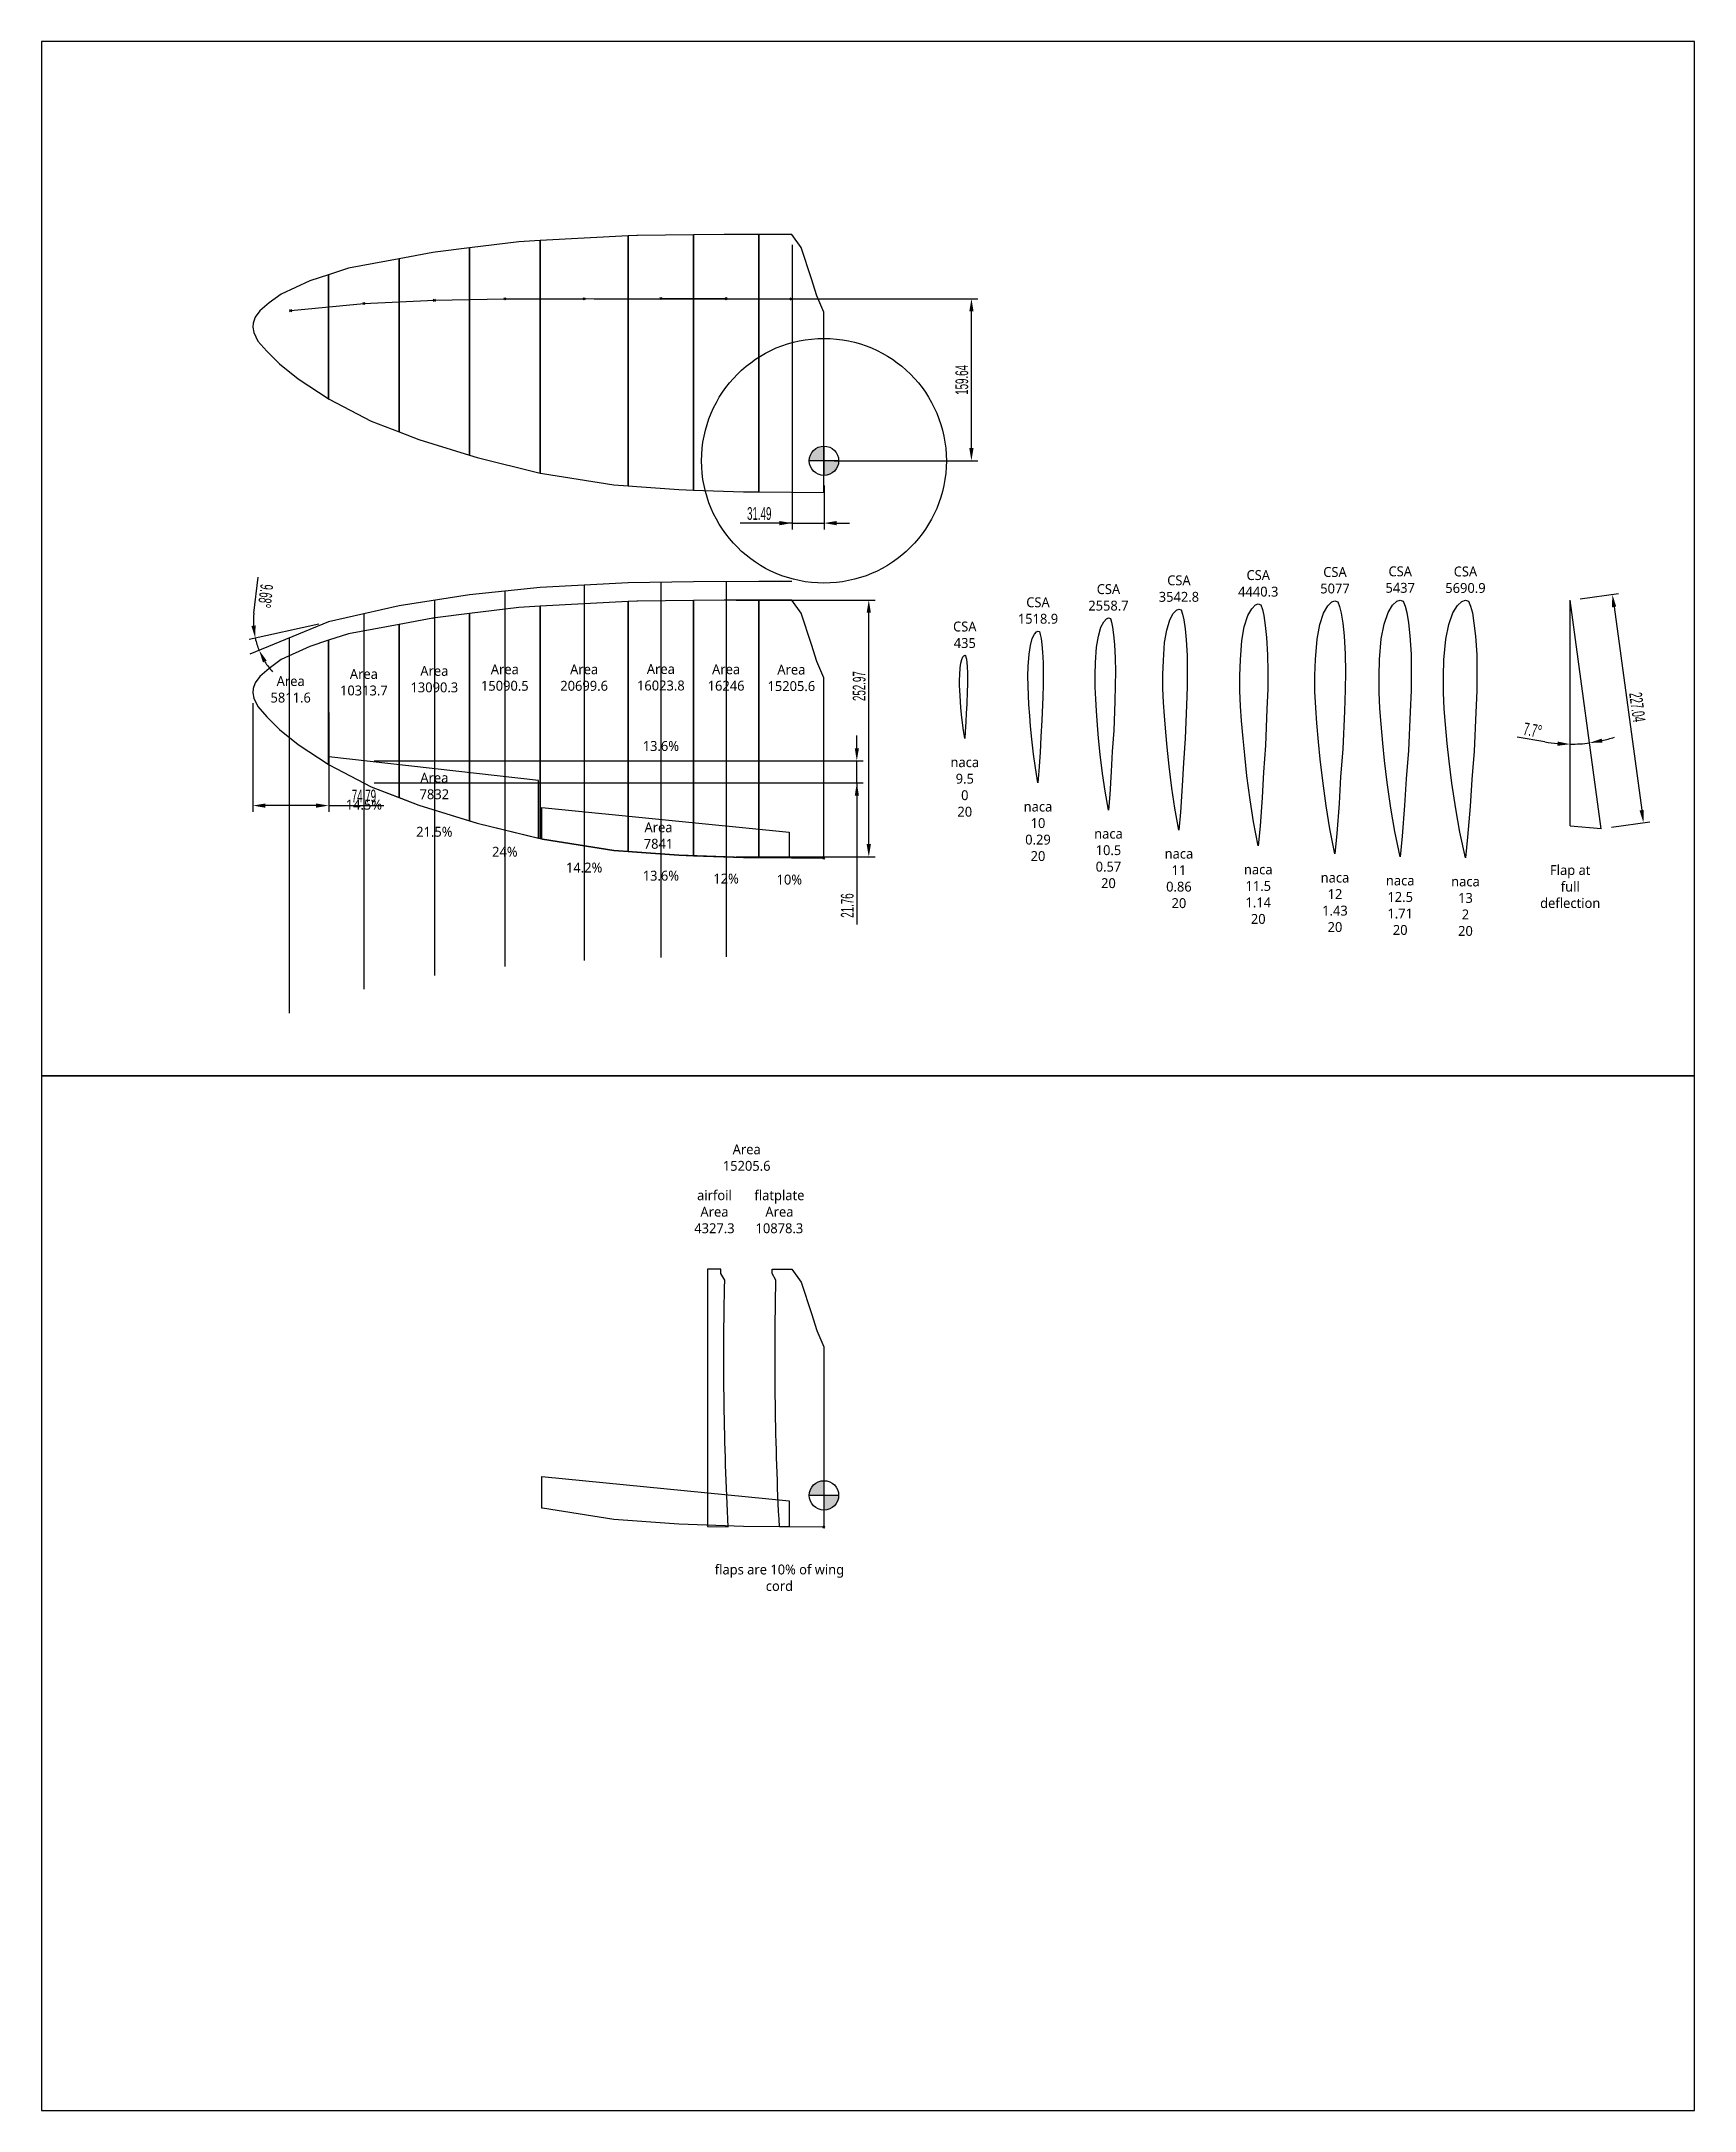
# Model space of a CAD drawing. Header units: centimetres. Extents: x -5325 to 32224, y -11540 to 14619.
# Drawn here: x 4337 to 5966, y 482 to 2521 of the extents above; entities that cross this region are included whole.
import ezdxf

# ---------------------------------------------------------------- set-up
doc = ezdxf.new("R2010")
doc.units = ezdxf.units.CM
doc.header["$PDMODE"] = 3
doc.header["$PDSIZE"] = -5
doc.layers.get('0').update_dxf_attribs({"color": 10})
doc.styles.add('SEACAD_arial_ttf', font='ARIALN.TTF')
doc.styles.get("Standard").update_dxf_attribs({"font": 'ARIALN.TTF', "width": 0.67})
doc.dimstyles.new('ISO-25', dxfattribs={"dimscale": 5, "dimtxt": 2.5, "dimasz": 2.5, "dimexe": 1.25, "dimexo": 2, "dimtad": 1, "dimdsep": 46, "dimtxsty": 'Standard', "dimcen": 2.5, "dimadec": 0, "dimazin": 0, "dimtfac": 1, "dimtmove": 0, "dimatfit": 3, "dimfxl": 1, "dimarcsym": 0})

msp = doc.modelspace()

# ---------------------------------------------------------------- texts
at = {"color": 5, "char_height": 7.5, "attachment_point": 2, "style": 'SEACAD_arial_ttf'}
for s, insert, width in [('{\\fSegoe UI|b0|i0|c0|p0;\\H1.3x;{\\C256;CSA\\P4440.3}}', (5536.024, 1999.766), 58.20539), ('{\\fSegoe UI|b0|i0|c0|p0;\\H1.3x;{\\C256;CSA\\P5077}}', (5611.586, 2002.835), 58.20539), ('{\\fSegoe UI|b0|i0|c0|p0;\\H1.3x;{\\C256;CSA\\P5437}}', (5675.84, 2003.486), 58.20539), ('{\\fSegoe UI|b0|i0|c0|p0;\\H1.3x;{\\C256;CSA\\P5690.9}}', (5740.114, 2003.343), 58.20539), ('{\\fSegoe UI|b0|i0|c0|p0;\\H1.3x;{\\C256;CSA\\P2558.7}}', (5388.473, 1985.962), 58.20539), ('{\\fSegoe UI|b0|i0|c0|p0;\\H1.3x;{\\C256;CSA\\P3542.8}}', (5457.883, 1994.607), 58.20539), ('{\\fSegoe UI|b0|i0|c0|p0;\\H1.3x;{\\C256;CSA\\P1518.9}}', (5319.062, 1972.997), 58.20539), ('{\\fSegoe UI|b0|i0|c0|p0;\\H1.3x;{\\C256;CSA\\P435}}', (5246.961, 1949.104), 58.20539), ('{\\fSegoe UI|b0|i0|c0|p0;\\H1.3x;{\\C256;Area\\P10313.7}}', (4655.073, 1902.349), 58.20539), ('{\\fSegoe UI|b0|i0|c0|p0;\\H1.3x;{\\C256;Area\\P13090.3}}', (4724.484, 1905.405), 58.20539), ('{\\fSegoe UI|b0|i0|c0|p0;\\H1.3x;{\\C256;Area\\P15090.5}}', (4793.894, 1906.968), 58.20539), ('{\\fSegoe UI|b0|i0|c0|p0;\\H1.3x;{\\C256;Area\\P20699.6}}', (4872.035, 1906.946), 58.20539), ('{\\fSegoe UI|b0|i0|c0|p0;\\H1.3x;{\\C256;Area\\P16023.8}}', (4947.597, 1907.241), 58.20539), ('{\\fSegoe UI|b0|i0|c0|p0;\\H1.3x;{\\C256;Area\\P16246}}', (5011.851, 1907.017), 58.20539), ('{\\fSegoe UI|b0|i0|c0|p0;\\H1.3x;{\\C256;Area\\P15205.6}}', (5076.125, 1906.668), 58.20539), ('{\\fSegoe UI|b0|i0|c0|p0;\\H1.3x;{\\C256;Area\\P5811.6}}', (4582.972, 1895.36), 58.20539), ('{\\fSegoe UI|b0|i0|c0|p0;\\H1.3x;{\\C256;13.6%}}', (4947.597, 1831.387), 58.20539), ('{\\fSegoe UI|b0|i0|c0|p0;\\H1.3x;{\\C256;Area\\P7832}}', (4724.484, 1800.106), 58.20539), ('{\\fSegoe UI|b0|i0|c0|p0;\\H1.3x;{\\C256;naca\\P9.5\\P0\\P20}}', (5246.961, 1815.421), 58.20539), ('{\\fSegoe UI|b0|i0|c0|p0;\\H1.3x;{\\C256;14.5%}}', (4655.073, 1773.543), 58.20539), ('{\\fSegoe UI|b0|i0|c0|p0;\\H1.3x;{\\C256;naca\\P10\\P0.29\\P20}}', (5319.062, 1771.699), 58.20539), ('{\\fSegoe UI|b0|i0|c0|p0;\\H1.3x;{\\C256;21.5%}}', (4724.484, 1746.871), 58.20539), ('{\\fSegoe UI|b0|i0|c0|p0;\\H1.3x;{\\C256;Area\\P7841}}', (4945.281, 1751.284), 58.20539), ('{\\fSegoe UI|b0|i0|c0|p0;\\H1.3x;{\\C256;naca\\P10.5\\P0.57\\P20}}', (5388.473, 1745.027), 58.20539), ('{\\fSegoe UI|b0|i0|c0|p0;\\H1.3x;{\\C256;24%}}', (4793.894, 1727.185), 58.20539), ('{\\fSegoe UI|b0|i0|c0|p0;\\H1.3x;{\\C256;naca\\P11\\P0.86\\P20}}', (5457.883, 1725.341), 58.20539), ('{\\fSegoe UI|b0|i0|c0|p0;\\H1.3x;{\\C256;14.2%}}', (4872.035, 1711.621), 58.20539), ('{\\fSegoe UI|b0|i0|c0|p0;\\H1.3x;{\\C256;13.6%}}', (4947.597, 1703.593), 58.20539), ('{\\fSegoe UI|b0|i0|c0|p0;\\H1.3x;{\\C256;12%}}', (5011.851, 1700.748), 58.20539), ('{\\fSegoe UI|b0|i0|c0|p0;\\H1.3x;{\\C256;10%}}', (5074.128, 1699.798), 58.20539), ('{\\fSegoe UI|b0|i0|c0|p0;\\H1.3x;{\\C256;naca\\P11.5\\P1.14\\P20}}', (5536.024, 1709.777), 58.20539), ('{\\fSegoe UI|b0|i0|c0|p0;\\H1.3x;{\\C256;naca\\P12\\P1.43\\P20}}', (5611.586, 1701.749), 58.20539), ('{\\fSegoe UI|b0|i0|c0|p0;\\H1.3x;{\\C256;naca\\P12.5\\P1.71\\P20}}', (5675.84, 1698.904), 58.20539), ('{\\fSegoe UI|b0|i0|c0|p0;\\H1.3x;{\\C256;naca\\P13\\P2\\P20}}', (5740.114, 1697.937), 58.20539), ('{\\fSegoe UI|b0|i0|c0|p0;\\H1.3x;{\\C256;Flap at full deflection}}', (5843.301, 1709.138), 58.20539), ('{\\fSegoe UI|b0|i0|c0|p0;\\H1.3x;{\\C256;Area\\P15205.6}}', (5032.133, 1433.981), 58.20539), ('{\\fSegoe UI|b0|i0|c0|p0;\\H1.3x;{\\C256;airfoil\\PArea\\P4327.3}}', (5000.378, 1388.755), 58.20539), ('{\\fSegoe UI|b0|i0|c0|p0;\\H1.3x;{\\C256;flatplate\\PArea\\P10878.3}}', (5064.369, 1388.755), 58.20539), ('{\\fSegoe UI|b0|i0|c0|p0;\\H1.3x;{\\C256;flaps are 10% of wing cord}}', (5064.369, 1020.034), 129.68445)]:
    msp.add_mtext(s, dxfattribs=dict(at, insert=insert, width=width))

# ---------------------------------------------------------------- blocks, each defined once
blk = doc.blocks.new('*D455')
at = {"color": 0, "lineweight": -2}
for p, q in [((4882, 2267.2), (5259.7, 2267.2)), ((5253.5, 2120.1), (5253.5, 2254.7)), ((5118.3, 2107.6), (5259.7, 2107.6))]:
    blk.add_line(p, q, dxfattribs=at)
at = {"color": 0}
for points in [[(5255.6, 2254.7), (5251.4, 2254.7), (5253.5, 2267.2)], [(5251.4, 2120.1), (5255.6, 2120.1), (5253.5, 2107.6)]]:
    blk.add_solid(points, dxfattribs=at)
at = {"layer": 'Defpoints', "color": 0}
for p in [(4872, 2267.2), (5253.5, 2267.2), (5108.3, 2107.6)]:
    blk.add_point(p, dxfattribs=at)
at = {"color": 0, "insert": (5244.1, 2187.2), "char_height": 12.5, "attachment_point": 5, "rotation": 90}
blk.add_mtext('159.64', dxfattribs=at)
blk = doc.blocks.new('*D473')
at = {"color": 0, "lineweight": -2}
for p, q in [((5076.8, 2320.4), (5076.8, 2039.9)), ((5108.3, 2083.1), (5108.3, 2039.9)), ((5076.8, 2046.1), (5025.7, 2046.1)), ((5064.3, 2046.1), (5051.8, 2046.1)), ((5076.8, 2046.1), (5108.3, 2046.1)), ((5120.8, 2046.1), (5133.3, 2046.1))]:
    blk.add_line(p, q, dxfattribs=at)
at = {"color": 0}
for points in [[(5064.3, 2044), (5064.3, 2048.2), (5076.8, 2046.1)], [(5120.8, 2048.2), (5120.8, 2044), (5108.3, 2046.1)]]:
    blk.add_solid(points, dxfattribs=at)
at = {"layer": 'Defpoints', "color": 0}
for p in [(5076.8, 2330.4), (5108.3, 2093.1), (5108.3, 2046.1)]:
    blk.add_point(p, dxfattribs=at)
at = {"color": 0, "insert": (5044.5, 2055.5), "char_height": 12.5, "attachment_point": 5}
blk.add_mtext('31.49', dxfattribs=at)
blk = doc.blocks.new('*D474')
at = {"color": 0, "lineweight": -2}
for p, q in [((4545.6, 1868.8), (4545.6, 1761.6)), ((4620.4, 1859.4), (4620.4, 1761.6)), ((4607.9, 1767.8), (4558.1, 1767.8)), ((4620.4, 1767.8), (4674.7, 1767.8))]:
    blk.add_line(p, q, dxfattribs=at)
at = {"color": 0}
for points in [[(4558.1, 1769.9), (4558.1, 1765.7), (4545.6, 1767.8)], [(4607.9, 1765.7), (4607.9, 1769.9), (4620.4, 1767.8)]]:
    blk.add_solid(points, dxfattribs=at)
at = {"layer": 'Defpoints', "color": 0}
for p in [(4545.6, 1878.8), (4620.4, 1869.4), (4545.6, 1767.8)]:
    blk.add_point(p, dxfattribs=at)
at = {"color": 0, "insert": (4655.1, 1777.2), "char_height": 12.5, "attachment_point": 5}
blk.add_mtext('74.79', dxfattribs=at)
blk = doc.blocks.new('*D523')
at = {"color": 0, "lineweight": -2}
for p, q in [((4546.8, 1957.5), (4550.9, 1993)), ((4610.6, 1946.7), (4542, 1931.3))]:
    blk.add_line(p, q, dxfattribs=at)
for start, end in [(173.3299, 183.0084), (192.6869, 202.3665), (212.045, 221.7235)]:
    blk.add_arc((4620.4, 1948.9), 74.1, start, end, dxfattribs=at)
at = {"color": 0}
for points in [[(4544.3, 1944.8), (4548.4, 1945.3), (4548.1, 1932.7)], [(4559.4, 1910.6), (4555.7, 1908.7), (4551.9, 1920.8)]]:
    blk.add_solid(points, dxfattribs=at)
at = {"layer": 'Defpoints', "color": 0}
for p in [(4689.8, 1964.6), (4620.4, 1948.9), (4620.4, 1948.9), (4542.9, 1917.1), (4550.4, 1924.7)]:
    blk.add_point(p, dxfattribs=at)
at = {"color": 0, "insert": (4558.2, 1974.2), "char_height": 12.5, "attachment_point": 5, "rotation": 263.3299}
blk.add_mtext('9.68%%d', dxfattribs=at)
blk = doc.blocks.new('*D531')
at = {"color": 0, "lineweight": -2}
for p, q in [((5021.9, 1970.3), (5158.7, 1970.3)), ((5152.4, 1729.8), (5152.4, 1957.8)), ((5021.9, 1717.3), (5158.7, 1717.3))]:
    blk.add_line(p, q, dxfattribs=at)
at = {"color": 0}
for points in [[(5154.5, 1957.8), (5150.3, 1957.8), (5152.4, 1970.3)], [(5150.3, 1729.8), (5154.5, 1729.8), (5152.4, 1717.3)]]:
    blk.add_solid(points, dxfattribs=at)
at = {"layer": 'Defpoints', "color": 0}
for p in [(5011.9, 1970.3), (5152.4, 1970.3), (5011.9, 1717.3)]:
    blk.add_point(p, dxfattribs=at)
at = {"color": 0, "insert": (5143, 1885.5), "char_height": 12.5, "attachment_point": 5, "rotation": 90}
blk.add_mtext('252.97', dxfattribs=at)
blk = doc.blocks.new('*D532')
at = {"color": 0, "lineweight": -2}
for p, q in [((5140.6, 1824.3), (5140.6, 1836.8)), ((4665.1, 1811.8), (5146.9, 1811.8)), ((5140.6, 1790.1), (5140.6, 1811.8)), ((4665.1, 1790.1), (5146.9, 1790.1)), ((5140.6, 1790.1), (5140.6, 1650.5)), ((5140.6, 1777.6), (5140.6, 1765.1))]:
    blk.add_line(p, q, dxfattribs=at)
at = {"color": 0}
for points in [[(5138.6, 1824.3), (5142.7, 1824.3), (5140.6, 1811.8)], [(5142.7, 1777.6), (5138.6, 1777.6), (5140.6, 1790.1)]]:
    blk.add_solid(points, dxfattribs=at)
at = {"layer": 'Defpoints', "color": 0}
for p in [(4655.1, 1811.8), (5140.6, 1811.8), (4655.1, 1790.1)]:
    blk.add_point(p, dxfattribs=at)
at = {"color": 0, "insert": (5131.3, 1669.3), "char_height": 12.5, "attachment_point": 5, "rotation": 90}
blk.add_mtext('21.76', dxfattribs=at)
blk = doc.blocks.new('*D596')
at = {"color": 0, "lineweight": -2}
for p, q in [((5853.2, 1971.6), (5891, 1976.7)), ((5886.5, 1963.5), (5913.7, 1763.3)), ((5883.8, 1746.6), (5921.6, 1751.8))]:
    blk.add_line(p, q, dxfattribs=at)
at = {"color": 0}
for points in [[(5888.6, 1963.8), (5884.4, 1963.2), (5884.8, 1975.9)], [(5911.6, 1763), (5915.8, 1763.6), (5915.4, 1750.9)]]:
    blk.add_solid(points, dxfattribs=at)
at = {"layer": 'Defpoints', "color": 0}
for p in [(5843.3, 1970.3), (5873.9, 1745.3), (5915.4, 1750.9)]:
    blk.add_point(p, dxfattribs=at)
at = {"color": 0, "insert": (5909.4, 1864.7), "char_height": 12.5, "attachment_point": 5, "rotation": 277.7364}
blk.add_mtext('227.04', dxfattribs=at)
blk = doc.blocks.new('*D597')
at = {"color": 0, "lineweight": -2}
blk.add_line((5818.4, 1830.5), (5791.1, 1835.3), dxfattribs=at)
for start, end in [(282.772, 287.8178), (259.9085, 264.9542), (270, 277.7262)]:
    blk.add_arc((5843.3, 1970.3), 142, start, end, dxfattribs=at)
at = {"color": 0}
for points in [[(5830.7, 1826.7), (5830.9, 1830.9), (5843.3, 1828.3)], [(5874.3, 1833.8), (5875.1, 1829.7), (5862.4, 1829.6)]]:
    blk.add_solid(points, dxfattribs=at)
at = {"layer": 'Defpoints', "color": 0}
for p in [(5843.3, 1970.3), (5843.3, 1970.3), (5856, 1828.8), (5843.3, 1748), (5873.9, 1745)]:
    blk.add_point(p, dxfattribs=at)
at = {"color": 0, "insert": (5806.4, 1842.1), "char_height": 12.5, "attachment_point": 5, "rotation": 349.9085}
blk.add_mtext('7.7%%d', dxfattribs=at)

# ---------------------------------------------------------------- dimensions: what is measured, and where the dimension line sits
at = {"color": 5}
for base, p1, p2, angle, picture, middle in [((5108.258, 2046.105), (5076.765, 2330.364), (5108.258, 2093.103), 180, '*D473', (5044.548, 2046.105)), ((5253.491, 2267.193), (5108.258, 2107.554), (4872.035, 2267.193), 270, '*D455', (5253.491, 2187.235)), ((5152.4112, 1970.2608), (5011.8512, 1717.2865), (5011.8512, 1970.2608), 270, '*D531', (5152.4112, 1885.5332)), ((4545.576, 1767.82), (4620.368, 1869.414), (4545.576, 1878.817), 180, '*D474', (4655.073, 1767.82)), ((5140.649, 1811.845), (4655.073, 1790.082), (4655.073, 1811.845), 270, '*D532', (5140.649, 1669.343))]:
    dim = msp.add_linear_dim(base=base, p1=p1, p2=p2, angle=angle, dimstyle='ISO-25', dxfattribs=at)
    dim.commit()
    dim.dimension.update_dxf_attribs({"geometry": picture, "text_midpoint": middle, "dimtype": 160})
at = {"color": 3}
dim = msp.add_angular_dim_2l(base=(4550.377, 1924.653), line1=((4689.779, 1964.57), (4620.368, 1948.944)), line2=((4620.368, 1948.944), (4542.904, 1917.069)), dimstyle='ISO-25', override={"dimadec": 2}, dxfattribs=at)
dim.commit()
dim.dimension.update_dxf_attribs({"geometry": '*D523', "text_midpoint": (4558.17, 1974.208)})
at = {"color": 1}
dim = msp.add_angular_dim_2l(base=(5856.048, 1828.848), line1=((5843.301, 1747.966), (5843.301, 1970.261)), line2=((5873.864, 1744.992), (5843.301, 1970.261)), dimstyle='ISO-25', override={"dimadec": 1}, dxfattribs=at)
dim.commit()
dim.dimension.update_dxf_attribs({"geometry": '*D597', "text_midpoint": (5806.399, 1842.133)})
dim = msp.add_aligned_dim(p1=(5843.301, 1970.261), p2=(5873.864, 1745.292), distance=41.904, dimstyle='ISO-25', dxfattribs=at)
dim.commit()
dim.dimension.update_dxf_attribs({"geometry": '*D596', "text_midpoint": (5909.395, 1864.679)})

# ---------------------------------------------------------------- hatches: boundary and pattern name
h = msp.add_hatch(color=3)
h.set_gradient(color1=(255, 0, 0), one_color=1, name='INVSPHERICAL')
h.paths.add_polyline_path([(5108.258, 2107.554), (5108.258, 2122.005, 0.41421356), (5093.807, 2107.554)])
h.paths.add_polyline_path([(5108.258, 2093.103, 0.41421356), (5122.709, 2107.554), (5108.258, 2107.554)])
h = msp.add_hatch(color=3)
h.set_gradient(color1=(255, 0, 0), one_color=1, name='INVSPHERICAL')
h.paths.add_polyline_path([(5108.258, 1088.183), (5108.258, 1102.634, 0.41421356), (5093.807, 1088.183)])
h.paths.add_polyline_path([(5108.258, 1073.732, 0.41421356), (5122.709, 1088.183), (5108.258, 1088.183)])

# ---------------------------------------------------------------- linework, layer by layer
for p, q in [((5108.258, 2122.005), (5108.258, 2093.103)), ((5122.709, 2107.554), (5093.807, 2107.554)), ((5108.258, 1102.634), (5108.258, 1073.732)), ((5122.709, 1088.183), (5093.807, 1088.183))]:
    msp.add_line(p, q)
at = {"color": 3}
for p, q in [((4793.894, 1978.962), (4793.894, 1609.257)), ((4872.035, 1984.857), (4872.035, 1615.153)), ((4947.597, 1987.728), (4947.597, 1618.024)), ((5011.851, 1988.384), (5011.851, 1618.68)), ((4724.484, 1969.986), (4724.484, 1600.282)), ((4655.073, 1956.757), (4655.073, 1587.053)), ((4581.636, 1933.007), (4581.636, 1563.302))]:
    msp.add_line(p, q, dxfattribs=at)
at = {"color": 7}
msp.add_line((5843.301, 1747.966), (5843.301, 1970.261), dxfattribs=at)
at = {"color": 253}
msp.add_line((5873.864, 1744.992), (5843.301, 1970.261), dxfattribs=at)
at = {"color": 1}
msp.add_line((5843.301, 1747.966), (5873.864, 1745.292), dxfattribs=at)
for points in [[(4337.44, 1501.372), (5965.815, 1501.372), (5965.815, 2520.743), (4337.44, 2520.743)], [(5459.454, 1761.329), (5457.883, 1743.723), (5453.93, 1765.29), (5450.963, 1785.054), (5448.191, 1806.548), (5446.205, 1825.245), (5444.897, 1840.081), (5443.6, 1856.173), (5442.712, 1869.313), (5442.137, 1883.138), (5442.087, 1896.91), (5442.539, 1910.869), (5443.8, 1928.374), (5445.892, 1940.763), (5448.93, 1950.757), (5452.245, 1956.992), (5455.389, 1960.383), (5457.883, 1961.382), (5460.155, 1960.521), (5461.509, 1956.35), (5462.815, 1950.843), (5463.967, 1942.066), (5465.016, 1931.188), (5465.938, 1915.626), (5466.129, 1900.443), (5465.99, 1884.855), (5465.338, 1866.645), (5464.164, 1833.867), (5462.349, 1810), (5461.15, 1787.251)], [(5537.821, 1747.436), (5536.024, 1728.159), (5531.5, 1751.794), (5528.105, 1773.45), (5524.932, 1797), (5522.659, 1817.485), (5521.163, 1833.738), (5519.679, 1851.367), (5518.662, 1865.761), (5518.004, 1880.904), (5517.947, 1895.988), (5518.464, 1911.274), (5519.907, 1930.441), (5522.302, 1944.003), (5525.777, 1954.936), (5529.571, 1961.754), (5533.17, 1965.456), (5536.024, 1966.541), (5538.623, 1965.59), (5540.173, 1961.017), (5541.668, 1954.981), (5542.986, 1945.364), (5544.186, 1933.446), (5545.241, 1916.399), (5545.46, 1899.771), (5545.301, 1882.699), (5544.555, 1862.757), (5543.212, 1826.862), (5541.135, 1800.73), (5539.763, 1775.82)], [(5613.55, 1740.299), (5611.586, 1720.132), (5606.644, 1744.882), (5602.935, 1767.559), (5599.468, 1792.216), (5596.985, 1813.662), (5595.35, 1830.677), (5593.729, 1849.132), (5592.617, 1864.2), (5591.899, 1880.05), (5591.837, 1895.836), (5592.401, 1911.832), (5593.978, 1931.886), (5596.594, 1946.071), (5600.392, 1957.501), (5604.536, 1964.623), (5608.468, 1968.484), (5611.586, 1969.61), (5614.426, 1968.605), (5616.119, 1963.814), (5617.753, 1957.492), (5619.192, 1947.422), (5620.504, 1934.946), (5621.657, 1917.101), (5621.896, 1899.698), (5621.722, 1881.832), (5620.907, 1860.965), (5619.44, 1823.404), (5617.17, 1796.063), (5615.671, 1769.998)], [(5677.913, 1737.73), (5675.84, 1717.286), (5670.62, 1742.4), (5666.703, 1765.407), (5663.042, 1790.422), (5660.419, 1812.176), (5658.693, 1829.436), (5656.98, 1848.154), (5655.807, 1863.437), (5655.048, 1879.512), (5654.982, 1895.519), (5655.578, 1911.737), (5657.244, 1932.067), (5660.007, 1946.442), (5664.017, 1958.02), (5668.394, 1965.227), (5672.547, 1969.129), (5675.84, 1970.261), (5678.839, 1969.232), (5680.627, 1964.368), (5682.353, 1957.952), (5683.873, 1947.737), (5685.258, 1935.081), (5686.476, 1916.982), (5686.728, 1899.334), (5686.544, 1881.218), (5685.683, 1860.062), (5684.134, 1821.979), (5681.737, 1794.263), (5680.154, 1767.837)], [(5742.277, 1736.823), (5740.114, 1716.32), (5734.669, 1741.533), (5730.581, 1764.628), (5726.762, 1789.736), (5724.026, 1811.57), (5722.224, 1828.891), (5720.438, 1847.676), (5719.213, 1863.013), (5718.421, 1879.143), (5718.353, 1895.203), (5718.975, 1911.472), (5720.713, 1931.862), (5723.595, 1946.274), (5727.779, 1957.876), (5732.346, 1965.093), (5736.678, 1968.994), (5740.114, 1970.118), (5743.243, 1969.076), (5745.109, 1964.19), (5746.909, 1957.748), (5748.495, 1947.494), (5749.94, 1934.792), (5751.21, 1916.631), (5751.473, 1898.924), (5751.282, 1880.75), (5750.384, 1859.527), (5748.767, 1821.326), (5746.266, 1793.527), (5744.615, 1767.021)], [(5320.041, 1802.197), (5319.062, 1790.082), (5316.598, 1804.896), (5314.748, 1818.476), (5313.02, 1833.245), (5311.782, 1846.095), (5310.967, 1856.293), (5310.158, 1867.354), (5309.604, 1876.387), (5309.246, 1885.892), (5309.215, 1895.363), (5309.496, 1904.965), (5310.283, 1917.009), (5311.587, 1925.539), (5313.48, 1932.425), (5315.547, 1936.728), (5317.507, 1939.074), (5319.062, 1939.772), (5320.478, 1939.19), (5321.322, 1936.327), (5322.137, 1932.546), (5322.855, 1926.514), (5323.509, 1919.038), (5324.083, 1908.339), (5324.203, 1897.899), (5324.116, 1887.178), (5323.709, 1874.651), (5322.978, 1852.103), (5321.846, 1835.682), (5321.099, 1820.031)], [(5389.777, 1778.729), (5388.473, 1763.41), (5385.191, 1782.158), (5382.727, 1799.342), (5380.425, 1818.03), (5378.776, 1834.288), (5377.69, 1847.189), (5376.614, 1861.183), (5375.876, 1872.61), (5375.398, 1884.634), (5375.357, 1896.613), (5375.732, 1908.756), (5376.779, 1923.986), (5378.517, 1934.769), (5381.038, 1943.469), (5383.791, 1948.903), (5386.402, 1951.861), (5388.473, 1952.737), (5390.359, 1951.994), (5391.483, 1948.37), (5392.568, 1943.583), (5393.524, 1935.952), (5394.395, 1926.493), (5395.16, 1912.958), (5395.319, 1899.753), (5395.204, 1886.193), (5394.662, 1870.352), (5393.688, 1841.837), (5392.181, 1821.072), (5391.185, 1801.281)], [(5247.472, 1840.448), (5246.961, 1833.803), (5245.674, 1841.922), (5244.708, 1849.365), (5243.805, 1857.46), (5243.158, 1864.504), (5242.732, 1870.094), (5242.31, 1876.157), (5242.021, 1881.109), (5241.833, 1886.32), (5241.817, 1891.513), (5241.964, 1896.778), (5242.375, 1903.384), (5243.056, 1908.063), (5244.045, 1911.841), (5245.125, 1914.204), (5246.149, 1915.493), (5246.961, 1915.879), (5247.701, 1915.562), (5248.142, 1913.994), (5248.567, 1911.922), (5248.942, 1908.616), (5249.284, 1904.518), (5249.584, 1898.652), (5249.646, 1892.928), (5249.601, 1887.049), (5249.389, 1880.18), (5249.007, 1867.816), (5248.415, 1858.811), (5248.025, 1850.228)], [(4826.954, 1735.637), (4826.954, 1792.618), (4620.543, 1815.708), (4620.543, 1808.085), (4620.903, 1807.848), (4662.122, 1786.417), (4709.124, 1768.153), (4766.683, 1750.379)], [(5074.128, 1716.337), (5028.996, 1716.72), (4965.294, 1718.824), (4901.182, 1723.561), (4831.163, 1734.608), (4830.318, 1734.814), (4830.318, 1766.054), (5074.128, 1741.76)], [(4337.44, 482), (5965.815, 482), (5965.815, 1501.372), (4337.44, 1501.372)], [(5074.128, 1057.213), (5028.996, 1057.597), (4965.294, 1059.701), (4901.182, 1064.437), (4831.163, 1075.484), (4830.318, 1075.691), (4830.318, 1106.931), (5074.128, 1082.637)]]:
    msp.add_lwpolyline(points, close=True, dxfattribs=at)
for points in [[(4828.6, 2324.453), (4807.56, 2323.321), (4759.189, 2317.334), (4759.189, 2112.941), (4766.683, 2110.626), (4828.6, 2095.482)], [(4915.471, 2329.125), (4828.6, 2324.453), (4828.6, 2095.482), (4831.163, 2094.855), (4901.182, 2083.809), (4915.471, 2082.753)], [(4979.724, 2330.195), (4924.616, 2329.617), (4923.93, 2329.58), (4923.93, 2329.58), (4915.471, 2329.125), (4915.471, 2082.753), (4923.93, 2082.128), (4923.93, 2082.128), (4965.294, 2079.072), (4979.724, 2078.595)], [(5043.978, 2330.437), (5010.019, 2330.512), (4979.724, 2330.195), (4979.724, 2078.595), (5028.996, 2076.968), (5043.978, 2076.84)], [(5043.978, 2076.84), (5108.273, 2076.294), (5108.191, 2253.838), (5101.289, 2269.892), (5095.854, 2286.706), (5085.664, 2317.619), (5076.765, 2330.364), (5043.978, 2330.437)], [(4620.368, 2168.448), (4620.903, 2168.096), (4662.122, 2146.664), (4689.779, 2135.918), (4689.779, 2306.502), (4640.043, 2297.212), (4620.368, 2290.876)], [(4828.6, 1964.205), (4807.56, 1963.074), (4759.189, 1957.087), (4759.189, 1752.693), (4766.683, 1750.379), (4828.6, 1735.235)], [(4915.471, 1968.877), (4828.6, 1964.205), (4828.6, 1735.235), (4831.163, 1734.608), (4901.182, 1723.561), (4915.471, 1722.505)], [(4979.724, 1969.947), (4924.616, 1969.369), (4923.93, 1969.332), (4923.93, 1969.332), (4915.471, 1968.877), (4915.471, 1722.505), (4923.93, 1721.88), (4923.93, 1721.88), (4965.294, 1718.824), (4979.724, 1718.348)], [(5043.978, 1970.189), (5010.019, 1970.265), (4979.724, 1969.947), (4979.724, 1718.348), (5028.996, 1716.72), (5043.978, 1716.593)], [(5043.978, 1716.593), (5108.273, 1716.047), (5108.191, 1893.59), (5101.289, 1909.644), (5095.854, 1926.458), (5085.664, 1957.371), (5076.765, 1970.117), (5043.978, 1970.189)], [(4620.368, 1808.2), (4620.903, 1807.848), (4662.122, 1786.417), (4689.779, 1775.67), (4689.779, 1946.254), (4640.043, 1936.965), (4620.368, 1930.629)], [(4725.351, 1952.899), (4723.066, 1952.472), (4723.066, 1952.472), (4689.779, 1946.254), (4689.779, 1775.67), (4709.124, 1768.153), (4723.066, 1763.848), (4723.066, 1763.848), (4723.066, 1763.848), (4759.189, 1752.693), (4759.189, 1957.087), (4725.351, 1952.899), (4723.066, 1952.472)], [(4620.368, 1808.2), (4620.368, 1930.629), (4601.834, 1924.66), (4573.723, 1911.573), (4561.696, 1902.76), (4552.501, 1895.03), (4547.982, 1888.767), (4545.941, 1883.013), (4545.576, 1878.817), (4546.597, 1873.646), (4550.606, 1865.271), (4559.429, 1855.4), (4571.821, 1842.655), (4590.315, 1827.975), (4620.903, 1807.848)]]:
    msp.add_lwpolyline(points, close=True)
for points in [[(4725.351, 2313.146), (4723.066, 2312.72), (4723.066, 2312.72), (4689.779, 2306.502), (4689.779, 2135.918), (4709.124, 2128.401), (4723.066, 2124.095), (4723.066, 2124.095), (4723.066, 2124.095), (4759.189, 2112.941), (4759.189, 2317.334), (4725.351, 2313.146), (4723.066, 2312.72)], [(4620.368, 2168.448), (4620.368, 2290.876), (4601.834, 2284.908), (4573.723, 2271.82), (4561.696, 2263.008), (4552.501, 2255.278), (4547.982, 2249.014), (4545.941, 2243.261), (4545.576, 2239.065), (4546.597, 2233.894), (4550.606, 2225.518), (4559.429, 2215.648), (4571.821, 2202.902), (4590.315, 2188.223), (4620.903, 2168.096)]]:
    msp.add_lwpolyline(points)
at = {"color": 3}
for points in [[(4582.972, 2255.608), (4655.073, 2262.597), (4724.484, 2265.653), (4793.894, 2267.215), (4872.035, 2267.193), (4947.597, 2267.488), (5011.851, 2267.265), (5076.125, 2266.916)], [(5076.765, 1988.432), (5043.978, 1988.505), (4979.724, 1988.263), (4915.471, 1987.193), (4828.6, 1982.521), (4759.189, 1975.403), (4689.779, 1964.57), (4620.368, 1948.944), (4542.904, 1917.069)]]:
    msp.add_lwpolyline(points, dxfattribs=at)
msp.add_lwpolyline([(5006.822, 1311.036), (4993.505, 1311.066), (4993.505, 1057.469), (5013.89, 1057.296, -0.01856716), (5010.485, 1300.143), (5006.775, 1306.765)], format="xyb", close=True)
at = {"color": 0}
msp.add_lwpolyline([(5064.363, 1057.296, -0.01856716), (5060.958, 1300.143), (5057.248, 1306.765), (5057.295, 1311.036), (5076.765, 1310.993), (5085.664, 1298.247), (5095.854, 1267.335), (5101.289, 1250.521), (5108.191, 1234.467), (5108.273, 1056.923)], format="xyb", close=True, dxfattribs=at)
at = {"color": 3}
msp.add_circle((5108.258, 2107.554), 120.57, dxfattribs=at)
for centre in [(5108.258, 2107.554), (5108.258, 1088.183)]:
    msp.add_circle(centre, 14.451)
for p in [(4655.073, 2262.597), (4724.484, 2265.653), (4793.894, 2267.215), (4872.035, 2267.193), (4947.597, 2267.488), (5011.851, 2267.265), (5076.125, 2266.916), (4582.972, 2255.608)]:
    msp.add_point(p, dxfattribs=at)
at = {"color": 1}
for p in [(5108.273, 1716.047), (5108.273, 1056.923)]:
    msp.add_point(p, dxfattribs=at)

msp.set_redraw_order([(e.dxf.handle, doc.entitydb.next_handle()) for e in msp.query("TEXT MTEXT ATTDEF DIMENSION ARC_DIMENSION")])  # texts and dimensions are drawn at this point

doc.saveas('drawing.dxf')
